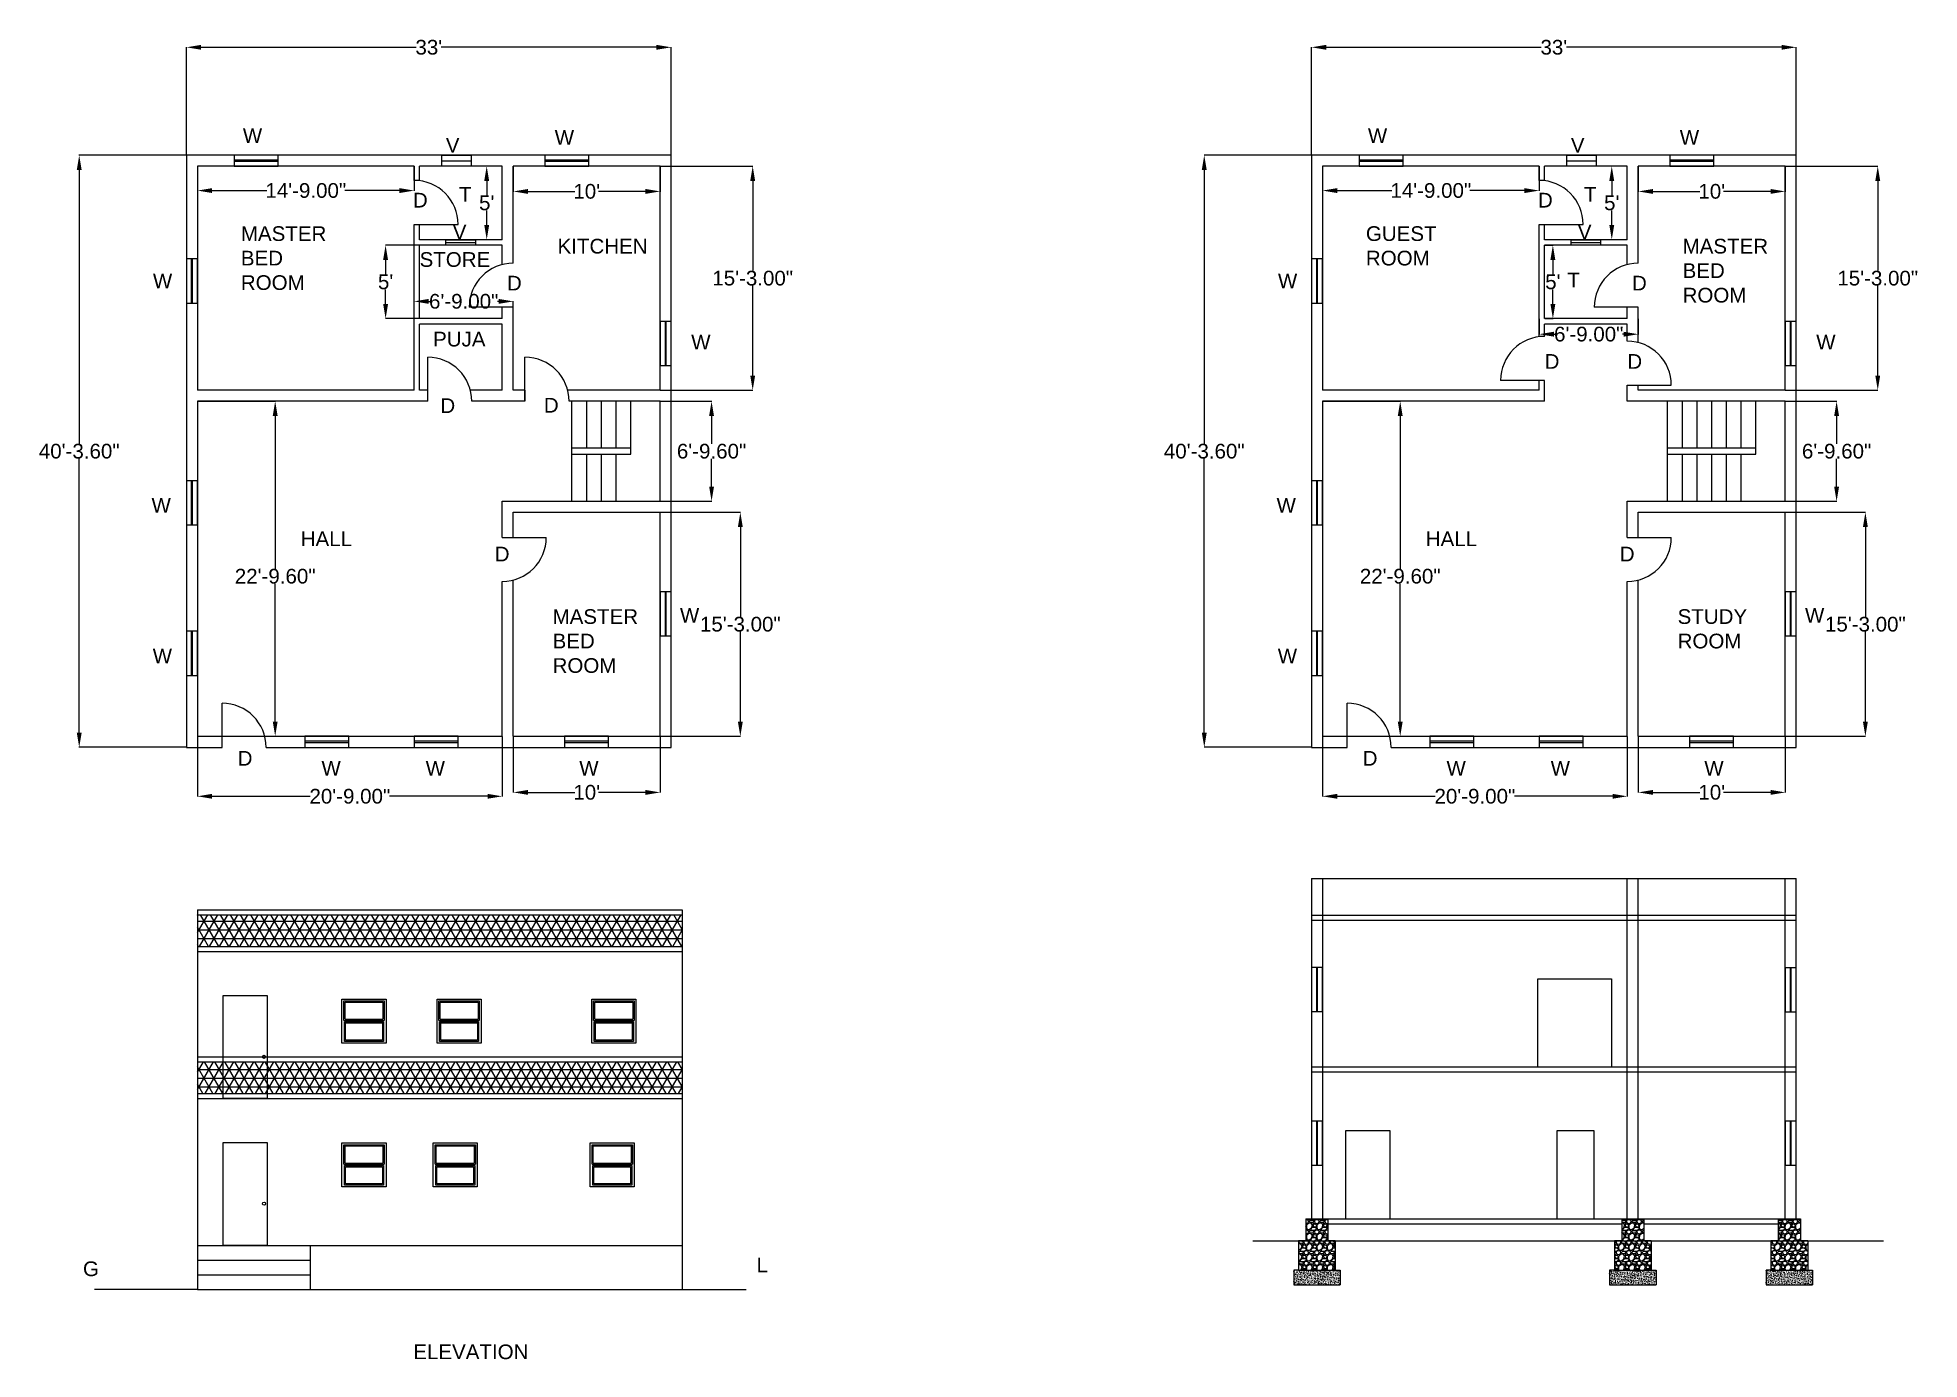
# Model space of a CAD drawing. Header units: inches. Extents: x -148 to 1389, y 14 to 1093.
import ezdxf

# ---------------------------------------------------------------- set-up
doc = ezdxf.new("R2010")
doc.units = ezdxf.units.IN
doc.header["$MEASUREMENT"] = 0
doc.styles.get("Standard").update_dxf_attribs({"font": 'arial.ttf'})
doc.dimstyles.get("Standard").update_dxf_attribs({"dimtxt": 12, "dimasz": 12, "dimexe": 0.18, "dimexo": 0.0625, "dimgap": 0.09, "dimtad": 0, "dimtih": 1, "dimtoh": 1, "dimzin": 0, "dimdsep": 46, "dimlunit": 3, "dimtxsty": 'Standard', "dimcen": 0.09, "dimadec": 0, "dimazin": 0, "dimtfac": 1, "dimtofl": 0, "dimtmove": 0, "dimatfit": 3, "dimfxl": 1, "dimtolj": 1, "dimtzin": 0, "dimarcsym": 0})

msp = doc.modelspace()

# ---------------------------------------------------------------- texts
at = {"char_height": 12, "attachment_point": 1}
for s, insert in [('W', (19.369, 1019.165)), ('W', (274.154, 1017.612)), ('W', (938.47, 1019.165)), ('W', (1193.255, 1017.612)), ('V', (185.195, 1011.265)), ('V', (1104.296, 1011.265)), ('T', (195.923, 971.018)), ('T', (1115.024, 971.018)), ('D', (158.305, 966.362)), ('D', (1077.406, 966.362)), ('MASTER BED ROOM', (17.75, 939.056)), ('V', (190.849, 940.249)), ('GUEST ROOM ', (936.851, 939.056)), ('V', (1109.95, 940.249)), ('KITCHEN ', (276.463, 928.793)), ('MASTER BED ROOM', (1195.564, 928.793)), ('STORE', (163.768, 917.905)), ('W', (-54.108, 900.443)), ('D', (235.115, 898.607)), ('W', (864.993, 900.443)), ('T', (1101.398, 901.162)), ('D', (1154.216, 898.607)), ('PUJA', (174.782, 852.877)), ('W', (385.642, 850.466)), ('W', (1304.743, 850.466)), ('D', (1082.869, 834.643)), ('D', (1150.423, 834.643)), ('D', (180.745, 798.548)), ('D', (265.294, 798.883)), ('W', (-55.226, 717.197)), ('W', (863.875, 717.197)), ('HALL ', (66.651, 689.793)), ('D', (225.158, 677.338)), ('HALL ', (985.752, 689.793)), ('D', (1144.259, 677.338)), ('MASTER BED ROOM', (272.407, 626.313)), ('W', (376.449, 627.405)), ('STUDY ROOM', (1191.508, 626.313)), ('W', (1295.55, 627.405)), ('W', (-54.275, 594.149)), ('W', (864.826, 594.149)), ('D', (15.135, 510.534)), ('D', (934.236, 510.534)), ('W', (83.595, 502.457)), ('W', (168.694, 502.457)), ('W', (294.203, 502.457)), ('W', (1002.696, 502.457)), ('W', (1087.795, 502.457)), ('W', (1213.304, 502.457)), ('G', (-111.217, 93.644)), ('L', (439.05, 96.813)), ('ELEVATION', (158.608, 25.833))]:
    msp.add_mtext_dynamic_manual_height_columns(s, width=82.03615, gutter_width=1, heights=[0], dxfattribs=dict(at, insert=insert))

# ---------------------------------------------------------------- blocks, each defined once
blk = doc.blocks.new('*D2')
at = {"color": 0, "lineweight": -2, "transparency": 16777216}
for p, q in [((1279.4, 796.1), (1321.6, 796.1)), ((1321.4, 784.1), (1321.4, 761.5)), ((1321.4, 726.5), (1321.4, 749.1)), ((1279.4, 714.5), (1321.6, 714.5))]:
    blk.add_line(p, q, dxfattribs=at)
at = {"color": 0, "transparency": 16777216}
for points in [[(1319.4, 784.1), (1323.4, 784.1), (1321.4, 796.1)], [(1319.4, 726.5), (1323.4, 726.5), (1321.4, 714.5)]]:
    blk.add_solid(points, dxfattribs=at)
at = {"layer": 'Defpoints', "color": 0, "transparency": 16777216}
for p in [(1279.4, 796.1), (1279.4, 714.5), (1321.4, 714.5)]:
    blk.add_point(p, dxfattribs=at)
at = {"color": 0, "transparency": 16777216, "insert": (1321.4, 755.3), "char_height": 12, "attachment_point": 5}
blk.add_mtext('\\A1;6\'-9.60"', dxfattribs=at)
blk = doc.blocks.new('*D3')
at = {"color": 0, "lineweight": -2, "transparency": 16777216}
for p, q in [((892.3, 997.1), (804.6, 997.1)), ((804.8, 985.1), (804.8, 761.5)), ((804.8, 525.5), (804.8, 749.1)), ((892.3, 513.5), (804.6, 513.5))]:
    blk.add_line(p, q, dxfattribs=at)
at = {"color": 0, "transparency": 16777216}
for points in [[(802.8, 985.1), (806.8, 985.1), (804.8, 997.1)], [(802.8, 525.5), (806.8, 525.5), (804.8, 513.5)]]:
    blk.add_solid(points, dxfattribs=at)
at = {"layer": 'Defpoints', "color": 0, "transparency": 16777216}
for p in [(892.4, 997.1), (804.8, 513.5), (892.4, 513.5)]:
    blk.add_point(p, dxfattribs=at)
at = {"color": 0, "transparency": 16777216, "insert": (804.8, 755.3), "char_height": 12, "attachment_point": 5}
blk.add_mtext('\\A1;40\'-3.60"', dxfattribs=at)
blk = doc.blocks.new('*D4')
at = {"color": 0, "lineweight": -2, "transparency": 16777216}
for p, q in [((892.4, 997.2), (892.4, 1085.4)), ((904.4, 1085.2), (1080.1, 1085.2)), ((1276.4, 1085.2), (1100.6, 1085.2)), ((1288.4, 997.2), (1288.4, 1085.4))]:
    blk.add_line(p, q, dxfattribs=at)
at = {"color": 0, "transparency": 16777216}
for points in [[(904.4, 1087.2), (904.4, 1083.2), (892.4, 1085.2)], [(1276.4, 1087.2), (1276.4, 1083.2), (1288.4, 1085.2)]]:
    blk.add_solid(points, dxfattribs=at)
at = {"layer": 'Defpoints', "color": 0, "transparency": 16777216}
for p in [(1288.4, 1085.2), (892.4, 997.1), (1288.4, 997.1)]:
    blk.add_point(p, dxfattribs=at)
at = {"color": 0, "transparency": 16777216, "insert": (1090.4, 1085.2), "char_height": 12, "attachment_point": 5}
blk.add_mtext("\\A1;33'", dxfattribs=at)
blk = doc.blocks.new('*D5')
at = {"color": 0, "lineweight": -2, "transparency": 16777216}
for p, q in [((1279.4, 988.1), (1355.2, 988.1)), ((1355, 976.1), (1355, 902.8)), ((1355, 817.1), (1355, 890.4)), ((1279.4, 805.1), (1355.2, 805.1))]:
    blk.add_line(p, q, dxfattribs=at)
at = {"color": 0, "transparency": 16777216}
for points in [[(1353, 976.1), (1357, 976.1), (1355, 988.1)], [(1353, 817.1), (1357, 817.1), (1355, 805.1)]]:
    blk.add_solid(points, dxfattribs=at)
at = {"layer": 'Defpoints', "color": 0, "transparency": 16777216}
for p in [(1279.4, 988.1), (1279.4, 805.1), (1355, 805.1)]:
    blk.add_point(p, dxfattribs=at)
at = {"color": 0, "transparency": 16777216, "insert": (1355, 896.6), "char_height": 12, "attachment_point": 5}
blk.add_mtext('\\A1;15\'-3.00"', dxfattribs=at)
blk = doc.blocks.new('*D6')
at = {"color": 0, "lineweight": -2, "transparency": 16777216}
for p, q in [((1159.4, 988), (1159.4, 967.3)), ((1279.4, 988), (1279.4, 967.3)), ((1171.4, 967.5), (1209.7, 967.5)), ((1267.4, 967.5), (1229.1, 967.5))]:
    blk.add_line(p, q, dxfattribs=at)
at = {"color": 0, "transparency": 16777216}
for points in [[(1171.4, 969.5), (1171.4, 965.5), (1159.4, 967.5)], [(1267.4, 969.5), (1267.4, 965.5), (1279.4, 967.5)]]:
    blk.add_solid(points, dxfattribs=at)
at = {"layer": 'Defpoints', "color": 0, "transparency": 16777216}
for p in [(1159.4, 988.1), (1279.4, 988.1), (1279.4, 967.5)]:
    blk.add_point(p, dxfattribs=at)
at = {"color": 0, "transparency": 16777216, "insert": (1219.4, 967.5), "char_height": 12, "attachment_point": 5}
blk.add_mtext("\\A1;10'", dxfattribs=at)
blk = doc.blocks.new('*D7')
at = {"color": 0, "lineweight": -2, "transparency": 16777216}
for p, q in [((1144.6, 988.1), (1137.5, 988.1)), ((1137.7, 976.1), (1137.7, 964.3)), ((1137.7, 940.1), (1137.7, 951.9)), ((1144.6, 928.1), (1137.5, 928.1))]:
    blk.add_line(p, q, dxfattribs=at)
at = {"color": 0, "transparency": 16777216}
for points in [[(1135.7, 976.1), (1139.7, 976.1), (1137.7, 988.1)], [(1135.7, 940.1), (1139.7, 940.1), (1137.7, 928.1)]]:
    blk.add_solid(points, dxfattribs=at)
at = {"layer": 'Defpoints', "color": 0, "transparency": 16777216}
for p in [(1144.7, 988.1), (1137.7, 928.1), (1144.7, 928.1)]:
    blk.add_point(p, dxfattribs=at)
at = {"color": 0, "transparency": 16777216, "insert": (1137.7, 958.1), "char_height": 12, "attachment_point": 5}
blk.add_mtext("\\A1;5'", dxfattribs=at)
blk = doc.blocks.new('*D8')
at = {"color": 0, "lineweight": -2, "transparency": 16777216}
for p, q in [((901.4, 988), (901.4, 968.1)), ((1078.4, 988), (1078.4, 968.1)), ((913.4, 968.2), (958.1, 968.2)), ((1066.4, 968.2), (1021.7, 968.2))]:
    blk.add_line(p, q, dxfattribs=at)
at = {"color": 0, "transparency": 16777216}
for points in [[(913.4, 970.2), (913.4, 966.2), (901.4, 968.2)], [(1066.4, 970.2), (1066.4, 966.2), (1078.4, 968.2)]]:
    blk.add_solid(points, dxfattribs=at)
at = {"layer": 'Defpoints', "color": 0, "transparency": 16777216}
for p in [(901.4, 988.1), (1078.4, 988.1), (1078.4, 968.2)]:
    blk.add_point(p, dxfattribs=at)
at = {"color": 0, "transparency": 16777216, "insert": (989.9, 968.2), "char_height": 12, "attachment_point": 5}
blk.add_mtext('\\A1;14\'-9.00"', dxfattribs=at)
blk = doc.blocks.new('*D9')
at = {"color": 0, "lineweight": -2, "transparency": 16777216}
for p, q in [((1082.9, 923.6), (1089.8, 923.6)), ((1089.6, 911.6), (1089.6, 899.8)), ((1089.6, 875.6), (1089.6, 887.4)), ((1082.9, 863.6), (1089.8, 863.6))]:
    blk.add_line(p, q, dxfattribs=at)
at = {"color": 0, "transparency": 16777216}
for points in [[(1087.6, 911.6), (1091.6, 911.6), (1089.6, 923.6)], [(1087.6, 875.6), (1091.6, 875.6), (1089.6, 863.6)]]:
    blk.add_solid(points, dxfattribs=at)
at = {"layer": 'Defpoints', "color": 0, "transparency": 16777216}
for p in [(1082.9, 923.6), (1082.9, 863.6), (1089.6, 863.6)]:
    blk.add_point(p, dxfattribs=at)
at = {"color": 0, "transparency": 16777216, "insert": (1089.6, 893.6), "char_height": 12, "attachment_point": 5}
blk.add_mtext("\\A1;5'", dxfattribs=at)
blk = doc.blocks.new('*D10')
at = {"color": 0, "lineweight": -2, "transparency": 16777216}
for p, q in [((1078.4, 863.5), (1078.4, 850.7)), ((1159.4, 863.5), (1159.4, 850.7)), ((1090.4, 850.9), (1091.1, 850.9)), ((1147.4, 850.9), (1146.6, 850.9))]:
    blk.add_line(p, q, dxfattribs=at)
at = {"color": 0, "transparency": 16777216}
for points in [[(1090.4, 852.9), (1090.4, 848.9), (1078.4, 850.9)], [(1147.4, 852.9), (1147.4, 848.9), (1159.4, 850.9)]]:
    blk.add_solid(points, dxfattribs=at)
at = {"layer": 'Defpoints', "color": 0, "transparency": 16777216}
for p in [(1078.4, 863.6), (1159.4, 863.6), (1159.4, 850.9)]:
    blk.add_point(p, dxfattribs=at)
at = {"color": 0, "transparency": 16777216, "insert": (1118.9, 850.9), "char_height": 12, "attachment_point": 5}
blk.add_mtext('\\A1;6\'-9.00"', dxfattribs=at)
blk = doc.blocks.new('*D11')
at = {"color": 0, "lineweight": -2, "transparency": 16777216}
for p, q in [((901.4, 796.1), (965.1, 796.1)), ((964.9, 784.1), (964.9, 659.4)), ((964.9, 534.5), (964.9, 647)), ((901.4, 522.5), (965.1, 522.5))]:
    blk.add_line(p, q, dxfattribs=at)
at = {"color": 0, "transparency": 16777216}
for points in [[(962.9, 784.1), (966.9, 784.1), (964.9, 796.1)], [(962.9, 534.5), (966.9, 534.5), (964.9, 522.5)]]:
    blk.add_solid(points, dxfattribs=at)
at = {"layer": 'Defpoints', "color": 0, "transparency": 16777216}
for p in [(901.4, 796.1), (964.9, 796.1), (901.4, 522.5)]:
    blk.add_point(p, dxfattribs=at)
at = {"color": 0, "transparency": 16777216, "insert": (964.9, 653.2), "char_height": 12, "attachment_point": 5}
blk.add_mtext('\\A1;22\'-9.60"', dxfattribs=at)
blk = doc.blocks.new('*D12')
at = {"color": 0, "lineweight": -2, "transparency": 16777216}
for p, q in [((901.4, 522.4), (901.4, 473.4)), ((1150.4, 522.4), (1150.4, 473.4)), ((913.4, 473.5), (993.4, 473.5)), ((1138.4, 473.5), (1058.3, 473.5))]:
    blk.add_line(p, q, dxfattribs=at)
at = {"color": 0, "transparency": 16777216}
for points in [[(913.4, 475.5), (913.4, 471.5), (901.4, 473.5)], [(1138.4, 475.5), (1138.4, 471.5), (1150.4, 473.5)]]:
    blk.add_solid(points, dxfattribs=at)
at = {"layer": 'Defpoints', "color": 0, "transparency": 16777216}
for p in [(901.4, 522.5), (1150.4, 522.5), (1150.4, 473.5)]:
    blk.add_point(p, dxfattribs=at)
at = {"color": 0, "transparency": 16777216, "insert": (1025.9, 473.5), "char_height": 12, "attachment_point": 5}
blk.add_mtext('\\A1;20\'-9.00"', dxfattribs=at)
blk = doc.blocks.new('*D13')
at = {"color": 0, "lineweight": -2, "transparency": 16777216}
for p, q in [((1159.4, 522.4), (1159.4, 476.5)), ((1279.4, 522.4), (1279.4, 476.5)), ((1171.4, 476.7), (1209.7, 476.7)), ((1267.4, 476.7), (1229.1, 476.7))]:
    blk.add_line(p, q, dxfattribs=at)
at = {"color": 0, "transparency": 16777216}
for points in [[(1171.4, 478.7), (1171.4, 474.7), (1159.4, 476.7)], [(1267.4, 478.7), (1267.4, 474.7), (1279.4, 476.7)]]:
    blk.add_solid(points, dxfattribs=at)
at = {"layer": 'Defpoints', "color": 0, "transparency": 16777216}
for p in [(1159.4, 522.5), (1279.4, 522.5), (1279.4, 476.7)]:
    blk.add_point(p, dxfattribs=at)
at = {"color": 0, "transparency": 16777216, "insert": (1219.4, 476.7), "char_height": 12, "attachment_point": 5}
blk.add_mtext("\\A1;10'", dxfattribs=at)
blk = doc.blocks.new('*D14')
at = {"color": 0, "lineweight": -2, "transparency": 16777216}
for p, q in [((1279.4, 705.5), (1345, 705.5)), ((1344.9, 693.5), (1344.9, 620.2)), ((1344.9, 534.5), (1344.9, 607.8)), ((1279.4, 522.5), (1345, 522.5))]:
    blk.add_line(p, q, dxfattribs=at)
at = {"color": 0, "transparency": 16777216}
for points in [[(1342.9, 693.5), (1346.9, 693.5), (1344.9, 705.5)], [(1342.9, 534.5), (1346.9, 534.5), (1344.9, 522.5)]]:
    blk.add_solid(points, dxfattribs=at)
at = {"layer": 'Defpoints', "color": 0, "transparency": 16777216}
for p in [(1279.4, 705.5), (1344.9, 705.5), (1279.4, 522.5)]:
    blk.add_point(p, dxfattribs=at)
at = {"color": 0, "transparency": 16777216, "insert": (1344.9, 614), "char_height": 12, "attachment_point": 5}
blk.add_mtext('\\A1;15\'-3.00"', dxfattribs=at)
blk = doc.blocks.new('*D15')
at = {"color": 0, "lineweight": -2, "transparency": 16777216}
for p, q in [((360.3, 796.1), (402.5, 796.1)), ((402.3, 784.1), (402.3, 761.5)), ((402.3, 726.5), (402.3, 749.1)), ((360.3, 714.5), (402.5, 714.5))]:
    blk.add_line(p, q, dxfattribs=at)
at = {"color": 0, "transparency": 16777216}
for points in [[(400.3, 784.1), (404.3, 784.1), (402.3, 796.1)], [(400.3, 726.5), (404.3, 726.5), (402.3, 714.5)]]:
    blk.add_solid(points, dxfattribs=at)
at = {"layer": 'Defpoints', "color": 0, "transparency": 16777216}
for p in [(360.3, 796.1), (360.3, 714.5), (402.3, 714.5)]:
    blk.add_point(p, dxfattribs=at)
at = {"color": 0, "transparency": 16777216, "insert": (402.3, 755.3), "char_height": 12, "attachment_point": 5}
blk.add_mtext('\\A1;6\'-9.60"', dxfattribs=at)
blk = doc.blocks.new('*D16')
at = {"color": 0, "lineweight": -2, "transparency": 16777216}
for p, q in [((-26.8, 997.1), (-114.5, 997.1)), ((-114.3, 985.1), (-114.3, 761.5)), ((-114.3, 525.5), (-114.3, 749.1)), ((-26.8, 513.5), (-114.5, 513.5))]:
    blk.add_line(p, q, dxfattribs=at)
at = {"color": 0, "transparency": 16777216}
for points in [[(-116.3, 985.1), (-112.3, 985.1), (-114.3, 997.1)], [(-116.3, 525.5), (-112.3, 525.5), (-114.3, 513.5)]]:
    blk.add_solid(points, dxfattribs=at)
at = {"layer": 'Defpoints', "color": 0, "transparency": 16777216}
for p in [(-26.7, 997.1), (-114.3, 513.5), (-26.7, 513.5)]:
    blk.add_point(p, dxfattribs=at)
at = {"color": 0, "transparency": 16777216, "insert": (-114.3, 755.3), "char_height": 12, "attachment_point": 5}
blk.add_mtext('\\A1;40\'-3.60"', dxfattribs=at)
blk = doc.blocks.new('*D17')
at = {"color": 0, "lineweight": -2, "transparency": 16777216}
for p, q in [((-26.7, 997.2), (-26.7, 1085.4)), ((-14.7, 1085.2), (161, 1085.2)), ((357.3, 1085.2), (181.5, 1085.2)), ((369.3, 997.2), (369.3, 1085.4))]:
    blk.add_line(p, q, dxfattribs=at)
at = {"color": 0, "transparency": 16777216}
for points in [[(-14.7, 1087.2), (-14.7, 1083.2), (-26.7, 1085.2)], [(357.3, 1087.2), (357.3, 1083.2), (369.3, 1085.2)]]:
    blk.add_solid(points, dxfattribs=at)
at = {"layer": 'Defpoints', "color": 0, "transparency": 16777216}
for p in [(369.3, 1085.2), (-26.7, 997.1), (369.3, 997.1)]:
    blk.add_point(p, dxfattribs=at)
at = {"color": 0, "transparency": 16777216, "insert": (171.3, 1085.2), "char_height": 12, "attachment_point": 5}
blk.add_mtext("\\A1;33'", dxfattribs=at)
blk = doc.blocks.new('*D18')
at = {"color": 0, "lineweight": -2, "transparency": 16777216}
for p, q in [((360.3, 988.1), (436.1, 988.1)), ((435.9, 976.1), (435.9, 902.8)), ((435.9, 817.1), (435.9, 890.4)), ((360.3, 805.1), (436.1, 805.1))]:
    blk.add_line(p, q, dxfattribs=at)
at = {"color": 0, "transparency": 16777216}
for points in [[(433.9, 976.1), (437.9, 976.1), (435.9, 988.1)], [(433.9, 817.1), (437.9, 817.1), (435.9, 805.1)]]:
    blk.add_solid(points, dxfattribs=at)
at = {"layer": 'Defpoints', "color": 0, "transparency": 16777216}
for p in [(360.3, 988.1), (360.3, 805.1), (435.9, 805.1)]:
    blk.add_point(p, dxfattribs=at)
at = {"color": 0, "transparency": 16777216, "insert": (435.9, 896.6), "char_height": 12, "attachment_point": 5}
blk.add_mtext('\\A1;15\'-3.00"', dxfattribs=at)
blk = doc.blocks.new('*D19')
at = {"color": 0, "lineweight": -2, "transparency": 16777216}
for p, q in [((240.3, 988), (240.3, 967.3)), ((360.3, 988), (360.3, 967.3)), ((252.3, 967.5), (290.6, 967.5)), ((348.3, 967.5), (310, 967.5))]:
    blk.add_line(p, q, dxfattribs=at)
at = {"color": 0, "transparency": 16777216}
for points in [[(252.3, 969.5), (252.3, 965.5), (240.3, 967.5)], [(348.3, 969.5), (348.3, 965.5), (360.3, 967.5)]]:
    blk.add_solid(points, dxfattribs=at)
at = {"layer": 'Defpoints', "color": 0, "transparency": 16777216}
for p in [(240.3, 988.1), (360.3, 988.1), (360.3, 967.5)]:
    blk.add_point(p, dxfattribs=at)
at = {"color": 0, "transparency": 16777216, "insert": (300.3, 967.5), "char_height": 12, "attachment_point": 5}
blk.add_mtext("\\A1;10'", dxfattribs=at)
blk = doc.blocks.new('*D20')
at = {"color": 0, "lineweight": -2, "transparency": 16777216}
for p, q in [((225.5, 988.1), (218.4, 988.1)), ((218.6, 976.1), (218.6, 964.3)), ((218.6, 940.1), (218.6, 951.9)), ((225.5, 928.1), (218.4, 928.1))]:
    blk.add_line(p, q, dxfattribs=at)
at = {"color": 0, "transparency": 16777216}
for points in [[(216.6, 976.1), (220.6, 976.1), (218.6, 988.1)], [(216.6, 940.1), (220.6, 940.1), (218.6, 928.1)]]:
    blk.add_solid(points, dxfattribs=at)
at = {"layer": 'Defpoints', "color": 0, "transparency": 16777216}
for p in [(225.6, 988.1), (218.6, 928.1), (225.6, 928.1)]:
    blk.add_point(p, dxfattribs=at)
at = {"color": 0, "transparency": 16777216, "insert": (218.6, 958.1), "char_height": 12, "attachment_point": 5}
blk.add_mtext("\\A1;5'", dxfattribs=at)
blk = doc.blocks.new('*D21')
at = {"color": 0, "lineweight": -2, "transparency": 16777216}
for p, q in [((-17.7, 988), (-17.7, 968.1)), ((159.3, 988), (159.3, 968.1)), ((-5.7, 968.2), (39, 968.2)), ((147.3, 968.2), (102.6, 968.2))]:
    blk.add_line(p, q, dxfattribs=at)
at = {"color": 0, "transparency": 16777216}
for points in [[(-5.7, 970.2), (-5.7, 966.2), (-17.7, 968.2)], [(147.3, 970.2), (147.3, 966.2), (159.3, 968.2)]]:
    blk.add_solid(points, dxfattribs=at)
at = {"layer": 'Defpoints', "color": 0, "transparency": 16777216}
for p in [(-17.7, 988.1), (159.3, 988.1), (159.3, 968.2)]:
    blk.add_point(p, dxfattribs=at)
at = {"color": 0, "transparency": 16777216, "insert": (70.8, 968.2), "char_height": 12, "attachment_point": 5}
blk.add_mtext('\\A1;14\'-9.00"', dxfattribs=at)
blk = doc.blocks.new('*D22')
at = {"color": 0, "lineweight": -2, "transparency": 16777216}
for p, q in [((163.7, 923.6), (135.8, 923.6)), ((136, 911.6), (136, 899.8)), ((136, 875.6), (136, 887.4)), ((163.7, 863.6), (135.8, 863.6))]:
    blk.add_line(p, q, dxfattribs=at)
at = {"color": 0, "transparency": 16777216}
for points in [[(134, 911.6), (138, 911.6), (136, 923.6)], [(134, 875.6), (138, 875.6), (136, 863.6)]]:
    blk.add_solid(points, dxfattribs=at)
at = {"layer": 'Defpoints', "color": 0, "transparency": 16777216}
for p in [(163.8, 923.6), (136, 863.6), (163.8, 863.6)]:
    blk.add_point(p, dxfattribs=at)
at = {"color": 0, "transparency": 16777216, "insert": (136, 893.6), "char_height": 12, "attachment_point": 5}
blk.add_mtext("\\A1;5'", dxfattribs=at)
blk = doc.blocks.new('*D23')
at = {"color": 0, "lineweight": -2, "transparency": 16777216}
for p, q in [((159.3, 863.7), (159.3, 877.9)), ((171.3, 877.7), (172, 877.7)), ((228.3, 877.7), (227.5, 877.7)), ((240.3, 863.7), (240.3, 877.9))]:
    blk.add_line(p, q, dxfattribs=at)
at = {"color": 0, "transparency": 16777216}
for points in [[(171.3, 879.7), (171.3, 875.7), (159.3, 877.7)], [(228.3, 879.7), (228.3, 875.7), (240.3, 877.7)]]:
    blk.add_solid(points, dxfattribs=at)
at = {"layer": 'Defpoints', "color": 0, "transparency": 16777216}
for p in [(240.3, 877.7), (159.3, 863.6), (240.3, 863.6)]:
    blk.add_point(p, dxfattribs=at)
at = {"color": 0, "transparency": 16777216, "insert": (199.8, 877.7), "char_height": 12, "attachment_point": 5}
blk.add_mtext('\\A1;6\'-9.00"', dxfattribs=at)
blk = doc.blocks.new('*D24')
at = {"color": 0, "lineweight": -2, "transparency": 16777216}
for p, q in [((-17.7, 796.1), (46, 796.1)), ((45.8, 784.1), (45.8, 659.4)), ((45.8, 534.5), (45.8, 647)), ((-17.7, 522.5), (46, 522.5))]:
    blk.add_line(p, q, dxfattribs=at)
at = {"color": 0, "transparency": 16777216}
for points in [[(43.8, 784.1), (47.8, 784.1), (45.8, 796.1)], [(43.8, 534.5), (47.8, 534.5), (45.8, 522.5)]]:
    blk.add_solid(points, dxfattribs=at)
at = {"layer": 'Defpoints', "color": 0, "transparency": 16777216}
for p in [(-17.7, 796.1), (45.8, 796.1), (-17.7, 522.5)]:
    blk.add_point(p, dxfattribs=at)
at = {"color": 0, "transparency": 16777216, "insert": (45.8, 653.2), "char_height": 12, "attachment_point": 5}
blk.add_mtext('\\A1;22\'-9.60"', dxfattribs=at)
blk = doc.blocks.new('*D25')
at = {"color": 0, "lineweight": -2, "transparency": 16777216}
for p, q in [((-17.7, 522.4), (-17.7, 473.4)), ((231.3, 522.4), (231.3, 473.4)), ((-5.7, 473.5), (74.3, 473.5)), ((219.3, 473.5), (139.2, 473.5))]:
    blk.add_line(p, q, dxfattribs=at)
at = {"color": 0, "transparency": 16777216}
for points in [[(-5.7, 475.5), (-5.7, 471.5), (-17.7, 473.5)], [(219.3, 475.5), (219.3, 471.5), (231.3, 473.5)]]:
    blk.add_solid(points, dxfattribs=at)
at = {"layer": 'Defpoints', "color": 0, "transparency": 16777216}
for p in [(-17.7, 522.5), (231.3, 522.5), (231.3, 473.5)]:
    blk.add_point(p, dxfattribs=at)
at = {"color": 0, "transparency": 16777216, "insert": (106.8, 473.5), "char_height": 12, "attachment_point": 5}
blk.add_mtext('\\A1;20\'-9.00"', dxfattribs=at)
blk = doc.blocks.new('*D26')
at = {"color": 0, "lineweight": -2, "transparency": 16777216}
for p, q in [((240.3, 522.4), (240.3, 476.5)), ((360.3, 522.4), (360.3, 476.5)), ((252.3, 476.7), (290.6, 476.7)), ((348.3, 476.7), (310, 476.7))]:
    blk.add_line(p, q, dxfattribs=at)
at = {"color": 0, "transparency": 16777216}
for points in [[(252.3, 478.7), (252.3, 474.7), (240.3, 476.7)], [(348.3, 478.7), (348.3, 474.7), (360.3, 476.7)]]:
    blk.add_solid(points, dxfattribs=at)
at = {"layer": 'Defpoints', "color": 0, "transparency": 16777216}
for p in [(240.3, 522.5), (360.3, 522.5), (360.3, 476.7)]:
    blk.add_point(p, dxfattribs=at)
at = {"color": 0, "transparency": 16777216, "insert": (300.3, 476.7), "char_height": 12, "attachment_point": 5}
blk.add_mtext("\\A1;10'", dxfattribs=at)
blk = doc.blocks.new('*D27')
at = {"color": 0, "lineweight": -2, "transparency": 16777216}
for p, q in [((360.3, 705.5), (425.9, 705.5)), ((425.8, 693.5), (425.8, 620.2)), ((425.8, 534.5), (425.8, 607.8)), ((360.3, 522.5), (425.9, 522.5))]:
    blk.add_line(p, q, dxfattribs=at)
at = {"color": 0, "transparency": 16777216}
for points in [[(423.8, 693.5), (427.8, 693.5), (425.8, 705.5)], [(423.8, 534.5), (427.8, 534.5), (425.8, 522.5)]]:
    blk.add_solid(points, dxfattribs=at)
at = {"layer": 'Defpoints', "color": 0, "transparency": 16777216}
for p in [(360.3, 705.5), (425.8, 705.5), (360.3, 522.5)]:
    blk.add_point(p, dxfattribs=at)
at = {"color": 0, "transparency": 16777216, "insert": (425.8, 614), "char_height": 12, "attachment_point": 5}
blk.add_mtext('\\A1;15\'-3.00"', dxfattribs=at)
blk = doc.blocks.new('Door - Plain 36 in.')
blk.add_lwpolyline([(0, 0), (0, 84), (36, 84), (36, 0)], close=True)
blk.add_circle((33.5, 34), 1.25)
blk = doc.blocks.new('Window - Wood Frame 36 x 36 in.')
for p, q in [((1.5, 18.5), (34.5, 18.5)), ((2, 17.5), (34, 17.5)), ((2.5, 19.5), (33.5, 19.5)), ((3, 16.5), (33, 16.5))]:
    blk.add_line(p, q)
blk.add_lwpolyline([(0, 0), (0, 36), (36, 36), (36, 0)], close=True)
for points in [[(1.5, 18.5), (1.5, 34.5), (34.5, 34.5), (34.5, 18.5)], [(2.5, 19.5), (2.5, 33.5), (33.5, 33.5), (33.5, 19.5)], [(34, 17.5), (34, 1.5), (2, 1.5), (2, 17.5)], [(33, 16.5), (33, 2.5), (3, 2.5), (3, 16.5)]]:
    blk.add_lwpolyline(points)
blk = doc.blocks.new('FOUNDATION')
h = blk.add_hatch()
h.set_pattern_fill('GRAVEL', color=256, scale=8.5)
h.set_pattern_definition([(228.01279, (-890.7492, 100.7771), (-68, -76.5), [1.143556, -113.21225]), (184.96974, (-891.5142, 99.92708), (102, 8.5), [1.96238, -194.27536]), (132.51045, (-893.4692, 99.7571), (85, -93.5), [1.3837, -136.98628]), (267.27369, (-896.7842, 97.63208), (8.5, 170), [1.78702, -176.915243]), (292.833654, (-896.8692, 95.84708), (-42.5, 102), [1.75232, -173.47967]), (357.27369, (-896.1892, 94.23208), (-170, 8.5), [1.78702, -176.915243]), (37.69424, (-894.4042, 94.14708), (-110.5, -85), [2.363246, -233.96121]), (72.25533, (-892.5342, 95.59208), (59.5, 187), [2.23115, -220.88373]), (121.429566, (-891.8542, 97.71708), (-68, 110.5), [1.793075, -177.51462]), (175.23636, (-892.7892, 99.2471), (93.5, -8.5), [2.04707, -100.30648]), (222.397438, (-894.8292, 99.41708), (-102, -93.5), [2.64731, -262.08369]), (138.81407, (-888.3692, 97.5471), (-59.5, 51), [0.90356, -89.45268]), (171.469234, (-889.0492, 98.14208), (110.5, -17), [1.719014, -170.18285]), (225, (-890.749, 98.397), (-9e-16, -8.5), [1.20208, -10.81874]), (203.19859, (-891.3442, 99.4171), (42.5, 17), [0.64734, -64.08673]), (291.8014, (-891.9392, 99.162), (-8.5, 25.5), [0.915476, -44.858425]), (30.96376, (-891.5992, 98.3121), (25.5, 17), [1.4869, -48.076195]), (161.56505, (-890.3242, 99.077), (17, -8.5), [1.07517, -25.80419]), (16.38954, (-896.8692, 99.16208), (85, 25.5), [1.5062, -149.114184]), (70.346176, (-895.4242, 99.5871), (-34, -93.5), [1.26362, -125.097966]), (293.19859, (-890.3242, 100.7771), (-17, 42.5), [1.29468, -63.439394]), (343.61046, (-889.8142, 99.58708), (-85, 25.5), [1.5062, -149.114184]), (339.44395, (-896.8692, 93.8921), (-42.5, 17), [1.45248, -71.17155]), (294.77514, (-895.5092, 93.3821), (-42.5, 93.5), [1.21701, -120.484466]), (66.80141, (-890.2392, 92.2771), (17, 42.5), [1.29468, -63.439394]), (17.354025, (-889.7292, 93.4671), (-110.5, -34), [1.424864, -141.0611]), (69.44395, (-894.4042, 92.2771), (-17, -42.5), [0.72624, -71.89779]), (101.30993, (-890.7492, 92.277), (-8.5, 34), [0.433415, -42.90825]), (165.96376, (-890.8342, 92.702), (25.5, -8.5), [1.75232, -33.29408]), (186.009006, (-892.5342, 93.12708), (85, 8.5), [1.623925, -160.76835]), (303.69007, (-891.5992, 97.547), (-8.5, 17), [1.22589, -29.4213]), (353.157227, (-890.9192, 96.52708), (144.5, -17), [2.14025, -211.88428]), (60.9454, (-888.7942, 96.2721), (-34, -59.5), [0.875126, -86.63773]), (90, (-888.369, 97.037), (-8.5, 8.5), [0.51, -7.99]), (120.25644, (-892.7042, 93.3821), (34, -59.5), [1.180854, -116.90492]), (48.01279, (-893.2992, 94.4021), (68, 76.5), [2.28711, -112.06869]), (0, (-891.769, 96.102), (8.5, 8.5), [2.21, -6.29]), (325.304846, (-889.5592, 96.1021), (85, -59.5), [1.34397, -133.05283]), (254.0546, (-888.4542, 95.3371), (-8.5, -34), [1.23762, -60.64332]), (207.645975, (-888.7942, 94.14708), (-161.5, -85), [2.01505, -199.49053]), (175.42608, (-890.5792, 93.21208), (-110.5, 8.5), [2.13179, -211.047124])])
h.paths.add_polyline_path([(15, -18), (9, -18), (9, 0), (-4.5, 0), (-9, 0), (-9, -18), (-15, -18), (-15, -42), (15, -42)])
h = blk.add_hatch()
h.set_pattern_fill('AR-CONC', color=256, scale=0.26)
h.set_pattern_definition([(50, (-896.8692, 92.277), (1.8648765, -0.1631556), [0.195, -2.145]), (355, (-896.8692, 92.277), (-0.3607535, 1.9556995), [0.156, -1.716]), (100.45144, (-896.7138, 92.2635), (1.504123, 1.792544), [0.1657245, -1.8229695]), (46.1842, (-896.8692, 92.797), (2.7748275, -0.43035), [0.2925, -3.2175]), (96.63564, (-896.638, 92.7612), (2.430121, 2.532708), [0.248587, -2.734456]), (351.18416, (-896.8692, 92.797), (2.430121, 2.532708), [0.234, -2.574]), (21, (-896.6092, 92.667), (1.5519583, -1.046809), [0.195, -2.145]), (326, (-896.6092, 92.667), (0.63262, 1.88539), [0.156, -1.716]), (71.45144, (-896.4799, 92.5798), (2.1845782, 0.838581), [0.1657245, -1.8229695]), (37.5, (-896.8692, 92.2771), (0.0316156, 0.865524), [0, -1.6952, 0, -1.742, 0, -1.7225]), (7.5, (-896.8692, 92.2771), (0.6839808, 1.02547045), [0, -0.9932, 0, -1.6562, 0, -0.6565]), (327.5, (-897.449, 92.2771), (1.38793833, -0.05864267), [0, -0.65, 0, -2.028, 0, -2.691]), (317.5, (-897.709, 92.2771), (1.516284, 0.260273), [0, -0.845, 0, -1.3468, 0, -1.911])])
h.paths.add_polyline_path([(-15, -42), (-19, -42), (-19, -54), (19, -54), (19, -42), (15, -42)])
for p, q in [((-9, 0), (0, 0)), ((-9, 0), (-9, -18)), ((9, 0), (9, -18)), ((-9, -18), (-15, -18)), ((-15, -18), (-15, -42)), ((15, -18), (9, -18)), ((15, -18), (15, -42)), ((-15, -42), (-19, -42)), ((-19, -42), (-19, -54)), ((-15, -42), (16.2, -42)), ((15, -42), (19, -42)), ((16.2, -42), (19, -42)), ((19, -42), (19, -54)), ((-19, -54), (19, -54))]:
    blk.add_line(p, q)

# ---------------------------------------------------------------- dimensions: what is measured, and where the dimension line sits
for base, p1, p2, picture, middle in [((369.268, 1085.221), (-26.732, 997.097), (369.268, 997.097), '*D17', (171.268, 1085.221)), ((1288.369, 1085.221), (892.369, 997.097), (1288.369, 997.097), '*D4', (1090.369, 1085.221)), ((159.268, 968.231), (-17.732, 988.097), (159.268, 988.097), '*D21', (70.768, 968.231)), ((360.268, 967.452), (240.268, 988.097), (360.268, 988.097), '*D19', (300.268, 967.452)), ((1078.369, 968.231), (901.369, 988.097), (1078.369, 988.097), '*D8', (989.869, 968.231)), ((1279.369, 967.452), (1159.369, 988.097), (1279.369, 988.097), '*D6', (1219.369, 967.452)), ((1159.369, 850.925), (1078.369, 863.597), (1159.369, 863.597), '*D10', (1118.869, 850.925)), ((231.268, 473.546), (-17.732, 522.497), (231.268, 522.497), '*D25', (106.768, 473.546)), ((360.268, 476.685), (240.268, 522.497), (360.268, 522.497), '*D26', (300.268, 476.685)), ((1150.369, 473.546), (901.369, 522.497), (1150.369, 522.497), '*D12', (1025.869, 473.546)), ((1279.369, 476.685), (1159.369, 522.497), (1279.369, 522.497), '*D13', (1219.369, 476.685))]:
    dim = msp.add_linear_dim(base=base, p1=p1, p2=p2, dimstyle='Standard')
    dim.commit()
    dim.dimension.update_dxf_attribs({"geometry": picture, "text_midpoint": middle})
for base, p1, p2, picture, middle in [((-114.287, 513.497), (-26.732, 997.097), (-26.732, 513.497), '*D16', (-114.287, 755.297)), ((218.583, 928.097), (225.593, 988.097), (225.593, 928.097), '*D20', (218.583, 958.097)), ((435.916, 805.097), (360.268, 988.097), (360.268, 805.097), '*D18', (435.916, 896.597)), ((804.814, 513.497), (892.369, 997.097), (892.369, 513.497), '*D3', (804.814, 755.297)), ((1137.684, 928.097), (1144.694, 988.097), (1144.694, 928.097), '*D7', (1137.684, 958.097)), ((1355.017, 805.097), (1279.369, 988.097), (1279.369, 805.097), '*D5', (1355.017, 896.597)), ((1089.603, 863.597), (1082.869, 923.597), (1082.869, 863.597), '*D9', (1089.603, 893.597)), ((402.271, 714.497), (360.268, 796.097), (360.268, 714.497), '*D15', (402.271, 755.297)), ((1321.372, 714.497), (1279.369, 796.097), (1279.369, 714.497), '*D2', (1321.372, 755.297)), ((425.762, 705.497), (360.268, 522.497), (360.268, 705.497), '*D27', (425.762, 613.997)), ((1344.863, 705.497), (1279.369, 522.497), (1279.369, 705.497), '*D14', (1344.863, 613.997))]:
    dim = msp.add_linear_dim(base=base, p1=p1, p2=p2, angle=90, dimstyle='Standard')
    dim.commit()
    dim.dimension.update_dxf_attribs({"geometry": picture, "text_midpoint": middle})
for base, p1, p2, picture, middle in [((136.002, 863.597), (163.768, 923.597), (163.768, 863.597), '*D22', (136.002, 893.597)), ((45.849, 796.097), (-17.732, 522.497), (-17.732, 796.097), '*D24', (45.849, 653.17)), ((964.95, 796.097), (901.369, 522.497), (901.369, 796.097), '*D11', (964.95, 653.17))]:
    dim = msp.add_linear_dim(base=base, p1=p1, p2=p2, angle=90, dimstyle='Standard')
    dim.commit()
    dim.dimension.update_dxf_attribs({"geometry": picture, "text_midpoint": middle, "dimtype": 160})
dim = msp.add_linear_dim(base=(240.268, 877.717), p1=(159.268, 863.597), p2=(240.268, 863.597), dimstyle='Standard')
dim.commit()
dim.dimension.update_dxf_attribs({"geometry": '*D23', "text_midpoint": (199.768, 877.717), "dimtype": 160})

# ---------------------------------------------------------------- hatches: boundary and pattern name
h = msp.add_hatch()
h.set_pattern_fill('NET3', color=256, scale=57)
h.set_pattern_definition([(0, (2e-14, 407.178), (0, 7.125), []), (60, (2e-14, 407.178), (-6.17043, 3.5625), []), (120, (2e-14, 407.178), (-6.17043, -3.5625), [])])
h.paths.add_polyline_path([(378.268, 350.751), (378.268, 376.751), (-17.732, 376.751), (-17.732, 350.751)])
h.paths.add_polyline_path([(39.204, 256.751), (39.204, 230.751), (378.268, 230.751), (378.268, 256.751)])
h.paths.add_polyline_path([(3.204, 256.751), (3.204, 230.751), (39.204, 230.751), (39.204, 256.751)])
h.paths.add_polyline_path([(3.204, 256.751), (-17.732, 256.751), (-17.732, 230.751), (3.204, 230.751)])

# ---------------------------------------------------------------- linework, layer by layer
for p, q in [((369.268, 997.097), (-26.732, 997.097)), ((-26.732, 997.097), (-26.732, 513.497)), ((159.268, 988.097), (-17.732, 988.097)), ((-17.732, 988.097), (-17.732, 805.097)), ((12.192, 997.097), (12.192, 988.097)), ((48.192, 997.097), (12.192, 997.097)), ((48.192, 993.097), (12.192, 993.097)), ((12.192, 992.097), (48.192, 992.097)), ((12.192, 988.097), (48.192, 988.097)), ((48.192, 988.097), (48.192, 997.097)), ((159.268, 976.5), (159.268, 988.097)), ((163.768, 976.217), (163.768, 988.097)), ((231.268, 988.097), (163.768, 988.097)), ((181.948, 988.097), (181.948, 997.097)), ((181.948, 997.097), (205.948, 997.097)), ((181.948, 992.597), (205.948, 992.597)), ((205.948, 988.097), (181.948, 988.097)), ((205.948, 997.097), (205.948, 988.097)), ((231.268, 928.097), (231.268, 988.097)), ((240.268, 908.928), (240.268, 988.097)), ((360.268, 988.097), (240.268, 988.097)), ((266.037, 997.097), (266.037, 988.097)), ((302.037, 997.097), (266.037, 997.097)), ((302.037, 993.097), (266.037, 993.097)), ((266.037, 992.097), (302.037, 992.097)), ((266.037, 988.097), (302.037, 988.097)), ((302.037, 988.097), (302.037, 997.097)), ((360.268, 805.097), (360.268, 988.097)), ((369.268, 513.497), (369.268, 997.097)), ((1288.369, 997.097), (892.369, 997.097)), ((892.369, 997.097), (892.369, 513.497)), ((901.369, 988.097), (901.369, 805.097)), ((1078.369, 988.097), (901.369, 988.097)), ((931.293, 997.097), (931.293, 988.097)), ((967.293, 997.097), (931.293, 997.097)), ((967.293, 993.097), (931.293, 993.097)), ((931.293, 992.097), (967.293, 992.097)), ((931.293, 988.097), (967.293, 988.097)), ((967.293, 988.097), (967.293, 997.097)), ((1078.369, 976.5), (1078.369, 988.097)), ((1150.369, 988.097), (1082.869, 988.097)), ((1082.869, 976.217), (1082.869, 988.097)), ((1101.049, 988.097), (1101.049, 997.097)), ((1101.049, 997.097), (1125.049, 997.097)), ((1101.049, 992.597), (1125.049, 992.597)), ((1125.049, 988.097), (1101.049, 988.097)), ((1125.049, 997.097), (1125.049, 988.097)), ((1150.369, 928.097), (1150.369, 988.097)), ((1279.369, 988.097), (1159.369, 988.097)), ((1159.369, 908.928), (1159.369, 988.097)), ((1185.138, 997.097), (1185.138, 988.097)), ((1221.138, 997.097), (1185.138, 997.097)), ((1221.138, 993.097), (1185.138, 993.097)), ((1185.138, 992.097), (1221.138, 992.097)), ((1185.138, 988.097), (1221.138, 988.097)), ((1221.138, 988.097), (1221.138, 997.097)), ((1279.369, 805.097), (1279.369, 988.097)), ((1288.369, 513.497), (1288.369, 997.097)), ((159.268, 813.093), (159.268, 940.5)), ((159.268, 940.5), (195.268, 940.5)), ((159.268, 940.5), (195.268, 940.5)), ((163.768, 928.097), (163.768, 940.5)), ((1078.369, 940.5), (1114.369, 940.5)), ((1078.369, 940.5), (1114.369, 940.5)), ((1078.369, 848.811), (1078.369, 940.5)), ((1082.869, 928.097), (1082.869, 940.5)), ((231.268, 928.097), (163.768, 928.097)), ((163.768, 863.597), (163.768, 923.597)), ((231.268, 923.597), (163.768, 923.597)), ((185.332, 923.597), (185.332, 928.097)), ((185.332, 928.097), (209.332, 928.097)), ((185.332, 925.847), (209.332, 925.847)), ((209.332, 923.597), (185.332, 923.597)), ((209.332, 928.097), (209.332, 923.597)), ((231.268, 907.785), (231.268, 923.597)), ((1150.369, 928.097), (1082.869, 928.097)), ((1150.369, 923.597), (1082.869, 923.597)), ((1082.869, 863.597), (1082.869, 923.597)), ((1104.433, 923.597), (1104.433, 928.097)), ((1104.433, 928.097), (1128.433, 928.097)), ((1104.433, 925.847), (1128.433, 925.847)), ((1128.433, 923.597), (1104.433, 923.597)), ((1128.433, 928.097), (1128.433, 923.597)), ((1150.369, 907.785), (1150.369, 923.597)), ((-17.732, 912.351), (-26.732, 912.351)), ((-26.732, 912.351), (-26.732, 876.351)), ((-22.732, 912.351), (-22.732, 876.351)), ((-21.732, 876.351), (-21.732, 912.351)), ((-17.732, 876.351), (-17.732, 912.351)), ((901.369, 912.351), (892.369, 912.351)), ((892.369, 912.351), (892.369, 876.351)), ((896.369, 912.351), (896.369, 876.351)), ((897.369, 876.351), (897.369, 912.351)), ((901.369, 876.351), (901.369, 912.351)), ((-26.732, 876.351), (-17.732, 876.351)), ((892.369, 876.351), (901.369, 876.351)), ((231.268, 863.597), (163.768, 863.597)), ((240.268, 872.928), (204.268, 872.928)), ((231.268, 863.597), (231.268, 872.928)), ((240.268, 809.222), (240.268, 872.928)), ((369.268, 861.322), (360.268, 861.322)), ((360.268, 861.322), (360.268, 825.322)), ((364.268, 861.322), (364.268, 825.322)), ((365.268, 825.322), (365.268, 861.322)), ((369.268, 825.322), (369.268, 861.322)), ((1150.369, 863.597), (1082.869, 863.597)), ((1159.369, 872.928), (1123.369, 872.928)), ((1150.369, 863.597), (1150.369, 872.928)), ((1159.369, 844.079), (1159.369, 872.928)), ((1288.369, 861.322), (1279.369, 861.322)), ((1279.369, 861.322), (1279.369, 825.322)), ((1283.369, 861.322), (1283.369, 825.322)), ((1284.369, 825.322), (1284.369, 861.322)), ((1288.369, 825.322), (1288.369, 861.322)), ((163.768, 813.093), (163.768, 859.097)), ((231.268, 859.097), (163.768, 859.097)), ((231.268, 809.222), (231.268, 859.097)), ((1150.369, 859.097), (1082.869, 859.097)), ((1082.869, 849.093), (1082.869, 859.097)), ((1150.369, 845.222), (1150.369, 859.097)), ((170.374, 796.097), (170.374, 832.097)), ((249.876, 796.097), (249.876, 832.097)), ((360.268, 825.322), (369.268, 825.322)), ((1279.369, 825.322), (1288.369, 825.322)), ((159.268, 805.097), (-17.732, 805.097)), ((159.268, 805.097), (159.268, 813.093)), ((163.768, 805.097), (163.768, 813.093)), ((170.374, 805.097), (163.768, 805.097)), ((231.268, 805.097), (205.231, 805.097)), ((231.268, 805.097), (231.268, 809.222)), ((240.268, 805.097), (240.268, 809.222)), ((249.876, 805.097), (240.268, 805.097)), ((249.876, 805.097), (249.876, 796.097)), ((360.268, 805.097), (284.733, 805.097)), ((1078.369, 805.097), (901.369, 805.097)), ((1082.869, 813.093), (1046.869, 813.093)), ((1078.369, 805.097), (1078.369, 813.093)), ((1082.869, 796.097), (1082.869, 813.093)), ((1150.369, 796.097), (1150.369, 809.222)), ((1150.369, 809.222), (1186.369, 809.222)), ((1150.369, 809.222), (1186.369, 809.222)), ((1159.369, 805.097), (1159.369, 809.222)), ((1279.369, 805.097), (1159.369, 805.097)), ((170.374, 796.097), (-17.732, 796.097)), ((-17.732, 796.097), (-17.732, 522.497)), ((249.876, 796.097), (206.374, 796.097)), ((360.268, 796.097), (285.876, 796.097)), ((288.268, 752.897), (288.268, 796.097)), ((300.268, 757.697), (300.268, 796.097)), ((312.268, 757.697), (312.268, 796.097)), ((324.268, 757.697), (324.268, 796.097)), ((336.268, 752.897), (336.268, 796.097)), ((360.268, 714.497), (360.268, 796.097)), ((1082.869, 796.097), (901.369, 796.097)), ((901.369, 796.097), (901.369, 522.497)), ((1279.369, 796.097), (1150.369, 796.097)), ((1183.369, 714.497), (1183.369, 796.097)), ((1195.369, 757.697), (1195.369, 796.097)), ((1207.369, 757.697), (1207.369, 796.097)), ((1219.369, 757.697), (1219.369, 796.097)), ((1231.369, 757.697), (1231.369, 796.097)), ((1243.369, 757.697), (1243.369, 796.097)), ((1255.369, 752.897), (1255.369, 796.097)), ((1279.369, 714.497), (1279.369, 796.097)), ((336.268, 757.697), (288.268, 757.697)), ((1255.369, 757.697), (1183.369, 757.697)), ((288.268, 752.897), (336.268, 752.897)), ((288.268, 714.497), (288.268, 752.897)), ((300.268, 714.497), (300.268, 752.897)), ((312.268, 714.497), (312.268, 752.897)), ((324.268, 714.497), (324.268, 752.897)), ((1183.369, 752.897), (1255.369, 752.897)), ((1195.369, 714.497), (1195.369, 752.897)), ((1207.369, 714.497), (1207.369, 752.897)), ((1219.369, 714.497), (1219.369, 752.897)), ((1231.369, 714.497), (1231.369, 752.897)), ((1243.369, 714.497), (1243.369, 752.897)), ((-17.732, 731.09), (-26.732, 731.09)), ((-26.732, 731.09), (-26.732, 695.09)), ((-22.732, 731.09), (-22.732, 695.09)), ((-21.732, 695.09), (-21.732, 731.09)), ((-17.732, 695.09), (-17.732, 731.09)), ((901.369, 731.09), (892.369, 731.09)), ((892.369, 731.09), (892.369, 695.09)), ((896.369, 731.09), (896.369, 695.09)), ((897.369, 695.09), (897.369, 731.09)), ((901.369, 695.09), (901.369, 731.09)), ((231.268, 714.497), (360.268, 714.497)), ((231.268, 684.98), (231.268, 714.497)), ((1150.369, 714.497), (1279.369, 714.497)), ((1150.369, 684.98), (1150.369, 714.497)), ((-26.732, 695.09), (-17.732, 695.09)), ((240.268, 705.497), (360.268, 705.497)), ((240.268, 684.98), (240.268, 705.497)), ((360.268, 522.497), (360.268, 705.497)), ((892.369, 695.09), (901.369, 695.09)), ((1159.369, 705.497), (1279.369, 705.497)), ((1159.369, 684.98), (1159.369, 705.497)), ((1279.369, 522.497), (1279.369, 705.497)), ((231.268, 684.98), (267.268, 684.98)), ((1150.369, 684.98), (1186.369, 684.98)), ((231.268, 522.497), (231.268, 648.98)), ((240.268, 522.497), (240.268, 650.124)), ((1150.369, 522.497), (1150.369, 648.98)), ((1159.369, 522.497), (1159.369, 650.124)), ((369.268, 640.478), (360.268, 640.478)), ((360.268, 640.478), (360.268, 604.478)), ((364.268, 640.478), (364.268, 604.478)), ((365.268, 604.478), (365.268, 640.478)), ((369.268, 604.478), (369.268, 640.478)), ((1288.369, 640.478), (1279.369, 640.478)), ((1279.369, 640.478), (1279.369, 604.478)), ((1283.369, 640.478), (1283.369, 604.478)), ((1284.369, 604.478), (1284.369, 640.478)), ((1288.369, 604.478), (1288.369, 640.478)), ((-17.732, 608.268), (-26.732, 608.268)), ((-26.732, 608.268), (-26.732, 572.268)), ((-22.732, 608.268), (-22.732, 572.268)), ((-21.732, 572.268), (-21.732, 608.268)), ((-17.732, 572.268), (-17.732, 608.268)), ((360.268, 604.478), (369.268, 604.478)), ((901.369, 608.268), (892.369, 608.268)), ((892.369, 608.268), (892.369, 572.268)), ((896.369, 608.268), (896.369, 572.268)), ((897.369, 572.268), (897.369, 608.268)), ((901.369, 572.268), (901.369, 608.268)), ((1279.369, 604.478), (1288.369, 604.478)), ((-26.732, 572.268), (-17.732, 572.268)), ((892.369, 572.268), (901.369, 572.268)), ((2.439, 513.497), (2.439, 549.497)), ((921.54, 513.497), (921.54, 549.497)), ((-26.732, 513.497), (2.439, 513.497)), ((-17.732, 522.497), (2.439, 522.497)), ((37.296, 522.497), (231.268, 522.497)), ((38.439, 513.497), (369.268, 513.497)), ((69.887, 522.497), (69.887, 513.497)), ((105.887, 522.497), (69.887, 522.497)), ((105.887, 518.497), (69.887, 518.497)), ((69.887, 517.497), (105.887, 517.497)), ((69.887, 513.497), (105.887, 513.497)), ((105.887, 513.497), (105.887, 522.497)), ((159.285, 522.497), (159.285, 513.497)), ((195.285, 522.497), (159.285, 522.497)), ((195.285, 518.497), (159.285, 518.497)), ((159.285, 517.497), (195.285, 517.497)), ((159.285, 513.497), (195.285, 513.497)), ((195.285, 513.497), (195.285, 522.497)), ((240.268, 522.497), (360.268, 522.497)), ((282.115, 522.497), (282.115, 513.497)), ((318.115, 522.497), (282.115, 522.497)), ((318.115, 518.497), (282.115, 518.497)), ((282.115, 517.497), (318.115, 517.497)), ((282.115, 513.497), (318.115, 513.497)), ((318.115, 513.497), (318.115, 522.497)), ((892.369, 513.497), (921.54, 513.497)), ((901.369, 522.497), (921.54, 522.497)), ((956.397, 522.497), (1150.369, 522.497)), ((957.54, 513.497), (1288.369, 513.497)), ((988.988, 522.497), (988.988, 513.497)), ((1024.988, 522.497), (988.988, 522.497)), ((1024.988, 518.497), (988.988, 518.497)), ((988.988, 517.497), (1024.988, 517.497)), ((988.988, 513.497), (1024.988, 513.497)), ((1024.988, 513.497), (1024.988, 522.497)), ((1078.386, 522.497), (1078.386, 513.497)), ((1114.386, 522.497), (1078.386, 522.497)), ((1114.386, 518.497), (1078.386, 518.497)), ((1078.386, 517.497), (1114.386, 517.497)), ((1078.386, 513.497), (1114.386, 513.497)), ((1114.386, 513.497), (1114.386, 522.497)), ((1159.369, 522.497), (1279.369, 522.497)), ((1201.216, 522.497), (1201.216, 513.497)), ((1237.216, 522.497), (1201.216, 522.497)), ((1237.216, 518.497), (1201.216, 518.497)), ((1201.216, 517.497), (1237.216, 517.497)), ((1201.216, 513.497), (1237.216, 513.497)), ((1237.216, 513.497), (1237.216, 522.497)), ((892.369, 406.46), (1288.369, 406.46)), ((892.369, 406.46), (892.369, 128.46)), ((901.369, 406.46), (901.369, 128.46)), ((1150.369, 128.46), (1150.369, 406.46)), ((1159.369, 128.46), (1159.369, 406.46)), ((1279.369, 128.46), (1279.369, 406.46)), ((1288.369, 128.46), (1288.369, 406.46)), ((-17.732, 380.751), (378.268, 380.751)), ((-17.732, 380.751), (-17.732, 70.751)), ((-17.732, 376.751), (378.268, 376.751)), ((378.268, 380.751), (378.268, 70.751)), ((892.369, 376.46), (1288.369, 376.46)), ((892.369, 372.46), (1288.369, 372.46)), ((-17.732, 350.751), (378.268, 350.751)), ((-17.732, 346.751), (378.268, 346.751)), ((901.369, 333.621), (892.369, 333.621)), ((892.369, 333.621), (892.369, 297.621)), ((896.369, 333.621), (896.369, 297.621)), ((897.369, 297.621), (897.369, 333.621)), ((901.369, 297.621), (901.369, 333.621)), ((1077.442, 324.46), (1137.442, 324.46)), ((1077.442, 252.46), (1077.442, 324.46)), ((1137.442, 324.46), (1137.442, 252.46)), ((1288.369, 333.506), (1279.369, 333.506)), ((1279.369, 333.506), (1279.369, 297.506)), ((1283.369, 333.506), (1283.369, 297.506)), ((1284.369, 297.506), (1284.369, 333.506)), ((1288.369, 297.506), (1288.369, 333.506)), ((892.369, 297.621), (901.369, 297.621)), ((1279.369, 297.506), (1288.369, 297.506)), ((-17.732, 260.751), (378.268, 260.751)), ((-17.732, 256.751), (378.268, 256.751)), ((892.369, 252.46), (1288.369, 252.46)), ((892.369, 248.46), (1288.369, 248.46)), ((-17.732, 230.751), (378.268, 230.751)), ((-17.732, 226.751), (378.268, 226.751)), ((901.369, 208.199), (892.369, 208.199)), ((892.369, 208.199), (892.369, 172.199)), ((896.369, 208.199), (896.369, 172.199)), ((897.369, 172.199), (897.369, 208.199)), ((901.369, 172.199), (901.369, 208.199)), ((920.481, 128.46), (920.481, 200.46)), ((920.481, 200.46), (956.481, 200.46)), ((956.481, 200.46), (956.481, 128.46)), ((1093.017, 128.46), (1093.017, 200.46)), ((1093.017, 200.46), (1123.017, 200.46)), ((1123.017, 200.46), (1123.017, 128.46)), ((1288.369, 208.199), (1279.369, 208.199)), ((1279.369, 208.199), (1279.369, 172.199)), ((1283.369, 208.199), (1283.369, 172.199)), ((1284.369, 172.199), (1284.369, 208.199)), ((1288.369, 172.199), (1288.369, 208.199)), ((892.369, 172.199), (901.369, 172.199)), ((1279.369, 172.199), (1288.369, 172.199)), ((892.369, 128.46), (1291.761, 128.46)), ((905.869, 124.46), (1145.903, 124.46)), ((1163.903, 124.46), (1273.761, 124.46)), ((844.371, 110.46), (1359.636, 110.46)), ((905.869, 110.46), (911.869, 110.46)), ((-17.732, 106.751), (378.268, 106.751)), ((-17.732, 94.751), (74.479, 94.751)), ((74.479, 106.751), (74.479, 70.751)), ((-17.732, 82.751), (74.479, 82.751)), ((-17.732, 70.751), (-101.938, 70.751)), ((-17.732, 70.751), (378.268, 70.751)), ((378.268, 70.751), (430.61, 70.751))]:
    msp.add_line(p, q)
for centre, start, end in [((159.268, 940.5), 0, 90), ((1078.369, 940.5), 0, 90), ((240.268, 872.928), 90, 180), ((1159.369, 872.928), 90, 180), ((1082.869, 813.093), 90, 180), ((170.374, 796.097), 0, 90), ((249.876, 796.097), 0, 90), ((1150.369, 809.222), 0, 90), ((231.268, 684.98), 270, 0), ((1150.369, 684.98), 270, 0), ((2.439, 513.497), 0, 90), ((921.54, 513.497), 0, 90)]:
    msp.add_arc(centre, 36, start, end)

# ---------------------------------------------------------------- block references
for name, p in [('Door - Plain 36 in.', (3.204, 226.751)), ('Window - Wood Frame 36 x 36 in.', (100.372, 271.862)), ('Window - Wood Frame 36 x 36 in.', (178.022, 271.862)), ('Window - Wood Frame 36 x 36 in.', (304.45, 271.862)), ('Door - Plain 36 in.', (3.204, 106.751)), ('Window - Wood Frame 36 x 36 in.', (100.372, 154.439)), ('Window - Wood Frame 36 x 36 in.', (174.915, 154.439)), ('Window - Wood Frame 36 x 36 in.', (303.168, 154.439)), ('FOUNDATION', (896.869, 128.46)), ('FOUNDATION', (1154.903, 128.46)), ('FOUNDATION', (1282.761, 128.46))]:
    msp.add_blockref(name, p)

msp.set_redraw_order([(e.dxf.handle, doc.entitydb.next_handle()) for e in msp.query("TEXT MTEXT ATTDEF DIMENSION ARC_DIMENSION")])  # texts and dimensions are drawn at this point

doc.saveas('drawing.dxf')
